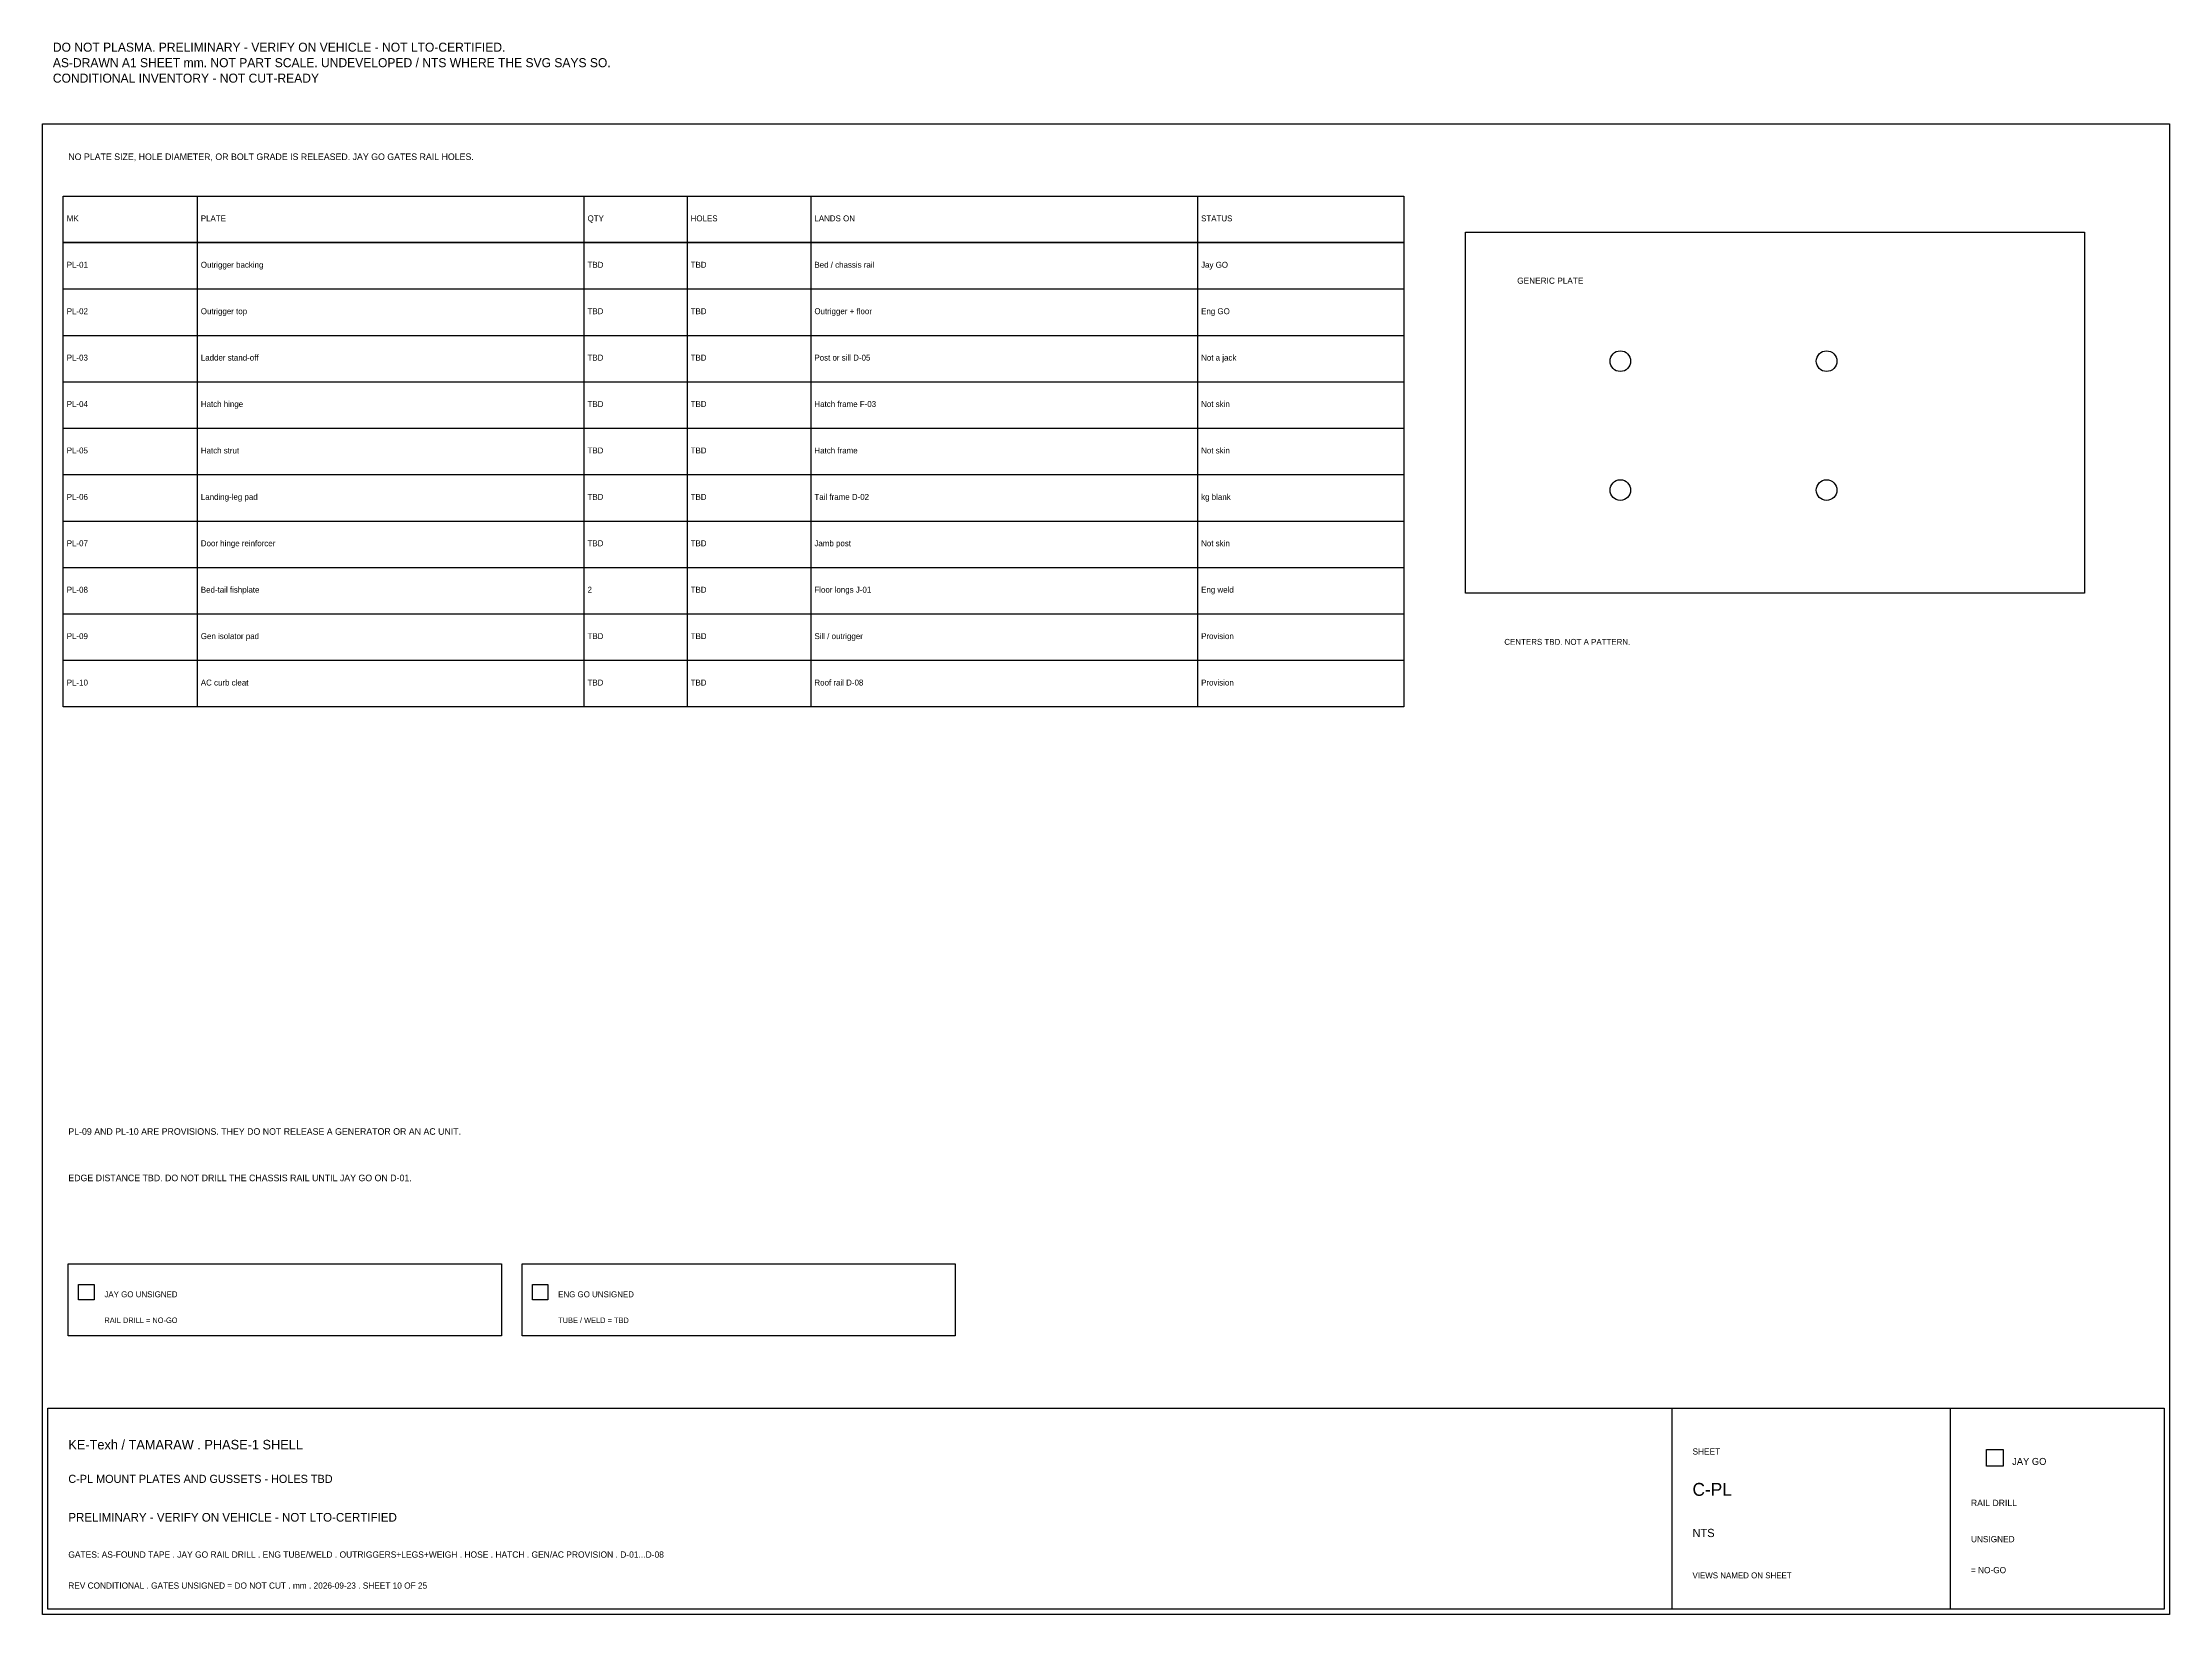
# Model space of a CAD drawing. Header units: millimetres. Extents: x 8 to 833, y 8 to 618.
import ezdxf

# ---------------------------------------------------------------- set-up
doc = ezdxf.new("R2010")
doc.units = ezdxf.units.MM

msp = doc.modelspace()

# ---------------------------------------------------------------- linework, layer by layer
at = {"layer": 'AS-DRAWN'}
for p, q in [((8, 586), (833, 586)), ((8, 8), (8, 586)), ((833, 586), (833, 8)), ((16, 558), (536, 558)), ((16, 360), (16, 558)), ((68, 558), (68, 360)), ((218, 558), (218, 360)), ((258, 558), (258, 360)), ((306, 558), (306, 360)), ((456, 558), (456, 360)), ((536, 558), (536, 360)), ((16, 540), (536, 540)), ((560, 544), (800, 544)), ((560, 404), (560, 544)), ((800, 544), (800, 404)), ((16, 522), (536, 522)), ((16, 504), (536, 504)), ((16, 486), (536, 486)), ((16, 468), (536, 468)), ((16, 450), (536, 450)), ((16, 432), (536, 432)), ((16, 414), (536, 414)), ((16, 396), (536, 396)), ((800, 404), (560, 404)), ((16, 378), (536, 378)), ((536, 360), (16, 360)), ((18, 144), (186, 144)), ((18, 116), (18, 144)), ((186, 144), (186, 116)), ((194, 144), (362, 144)), ((194, 116), (194, 144)), ((362, 144), (362, 116)), ((22, 136), (28, 136)), ((22, 130), (22, 136)), ((28, 136), (28, 130)), ((198, 136), (204, 136)), ((198, 130), (198, 136)), ((204, 136), (204, 130)), ((28, 130), (22, 130)), ((204, 130), (198, 130)), ((186, 116), (18, 116)), ((362, 116), (194, 116)), ((10, 88), (831, 88)), ((10, 10), (10, 88)), ((640, 88), (640, 10)), ((748, 88), (748, 10)), ((831, 88), (831, 10)), ((762, 72), (768.5, 72)), ((762, 65.5), (762, 72)), ((768.5, 72), (768.5, 65.5)), ((768.5, 65.5), (762, 65.5)), ((831, 10), (10, 10)), ((833, 8), (8, 8))]:
    msp.add_line(p, q, dxfattribs=at)
for centre in [(620, 494), (700, 494), (620, 444), (700, 444)]:
    msp.add_circle(centre, 4, dxfattribs=at)
at = {"layer": 'FILL'}
for p, q in [((16, 558), (536, 558)), ((16, 540), (16, 558)), ((536, 558), (536, 540)), ((536, 540), (16, 540))]:
    msp.add_line(p, q, dxfattribs=at)

# ---------------------------------------------------------------- texts
at = {"layer": 'ANNOTATION'}
for s, height, p in [('NO PLATE SIZE, HOLE DIAMETER, OR BOLT GRADE IS RELEASED. JAY GO GATES RAIL HOLES.', 2.55, (18, 572)), ('MK', 2.3, (17.4, 548.22)), ('PLATE', 2.3, (69.4, 548.22)), ('QTY', 2.3, (219.4, 548.22)), ('HOLES', 2.3, (259.4, 548.22)), ('LANDS ON', 2.3, (307.4, 548.22)), ('STATUS', 2.3, (457.4, 548.22)), ('PL-01', 2.3, (17.4, 530.22)), ('Outrigger backing', 2.3, (69.4, 530.22)), ('TBD', 2.3, (219.4, 530.22)), ('TBD', 2.3, (259.4, 530.22)), ('Bed / chassis rail', 2.3, (307.4, 530.22)), ('Jay GO', 2.3, (457.4, 530.22)), ('GENERIC PLATE', 2.4, (580, 524)), ('PL-02', 2.3, (17.4, 512.22)), ('Outrigger top', 2.3, (69.4, 512.22)), ('TBD', 2.3, (219.4, 512.22)), ('TBD', 2.3, (259.4, 512.22)), ('Outrigger + floor', 2.3, (307.4, 512.22)), ('Eng GO', 2.3, (457.4, 512.22)), ('PL-03', 2.3, (17.4, 494.22)), ('Ladder stand-off', 2.3, (69.4, 494.22)), ('TBD', 2.3, (219.4, 494.22)), ('TBD', 2.3, (259.4, 494.22)), ('Post or sill D-05', 2.3, (307.4, 494.22)), ('Not a jack', 2.3, (457.4, 494.22)), ('PL-04', 2.3, (17.4, 476.22)), ('Hatch hinge', 2.3, (69.4, 476.22)), ('TBD', 2.3, (219.4, 476.22)), ('TBD', 2.3, (259.4, 476.22)), ('Hatch frame F-03', 2.3, (307.4, 476.22)), ('Not skin', 2.3, (457.4, 476.22)), ('PL-05', 2.3, (17.4, 458.22)), ('Hatch strut', 2.3, (69.4, 458.22)), ('TBD', 2.3, (219.4, 458.22)), ('TBD', 2.3, (259.4, 458.22)), ('Hatch frame', 2.3, (307.4, 458.22)), ('Not skin', 2.3, (457.4, 458.22)), ('PL-06', 2.3, (17.4, 440.22)), ('Landing-leg pad', 2.3, (69.4, 440.22)), ('TBD', 2.3, (219.4, 440.22)), ('TBD', 2.3, (259.4, 440.22)), ('Tail frame D-02', 2.3, (307.4, 440.22)), ('kg blank', 2.3, (457.4, 440.22)), ('PL-07', 2.3, (17.4, 422.22)), ('Door hinge reinforcer', 2.3, (69.4, 422.22)), ('TBD', 2.3, (219.4, 422.22)), ('TBD', 2.3, (259.4, 422.22)), ('Jamb post', 2.3, (307.4, 422.22)), ('Not skin', 2.3, (457.4, 422.22)), ('PL-08', 2.3, (17.4, 404.22)), ('Bed-tail fishplate', 2.3, (69.4, 404.22)), ('2', 2.3, (219.4, 404.22)), ('TBD', 2.3, (259.4, 404.22)), ('Floor longs J-01', 2.3, (307.4, 404.22)), ('Eng weld', 2.3, (457.4, 404.22)), ('PL-09', 2.3, (17.4, 386.22)), ('Gen isolator pad', 2.3, (69.4, 386.22)), ('TBD', 2.3, (219.4, 386.22)), ('TBD', 2.3, (259.4, 386.22)), ('Sill / outrigger', 2.3, (307.4, 386.22)), ('Provision', 2.3, (457.4, 386.22)), ('CENTERS TBD. NOT A PATTERN.', 2.3, (575, 384)), ('PL-10', 2.3, (17.4, 368.22)), ('AC curb cleat', 2.3, (69.4, 368.22)), ('TBD', 2.3, (219.4, 368.22)), ('TBD', 2.3, (259.4, 368.22)), ('Roof rail D-08', 2.3, (307.4, 368.22)), ('Provision', 2.3, (457.4, 368.22)), ('PL-09 AND PL-10 ARE PROVISIONS. THEY DO NOT RELEASE A GENERATOR OR AN AC UNIT.', 2.55, (18, 194)), ('EDGE DISTANCE TBD. DO NOT DRILL THE CHASSIS RAIL UNTIL JAY GO ON D-01.', 2.55, (18, 176)), ('JAY GO UNSIGNED', 2.3, (32, 131)), ('ENG GO UNSIGNED', 2.3, (208, 131)), ('RAIL DRILL = NO-GO', 2.15, (32, 121)), ('TUBE / WELD = TBD', 2.15, (208, 121)), ('KE-Texh / TAMARAW . PHASE-1 SHELL', 3.7, (18, 72)), ('SHEET', 2.4, (648, 70)), ('JAY GO', 2.7, (772, 66)), ('C-PL MOUNT PLATES AND GUSSETS - HOLES TBD', 3.15, (18, 59)), ('C-PL', 5, (648, 54)), ('RAIL DRILL', 2.5, (756, 50)), ('PRELIMINARY - VERIFY ON VEHICLE - NOT LTO-CERTIFIED', 3.35, (18, 44)), ('NTS', 3.2, (648, 38)), ('UNSIGNED', 2.4, (756, 36)), ('GATES: AS-FOUND TAPE . JAY GO RAIL DRILL . ENG TUBE/WELD . OUTRIGGERS+LEGS+WEIGH . HOSE . HATCH . GEN/AC PROVISION . D-01...D-08', 2.45, (18, 30)), ('= NO-GO', 2.4, (756, 24)), ('REV CONDITIONAL . GATES UNSIGNED = DO NOT CUT . mm . 2026-09-23 . SHEET 10 OF 25', 2.4, (18, 18)), ('VIEWS NAMED ON SHEET', 2.3, (648, 22))]:
    msp.add_text(s, height=height, dxfattribs=at).set_placement(p)
at = {"layer": 'STAMP'}
for s, p in [('AS-DRAWN A1 SHEET mm. NOT PART SCALE. UNDEVELOPED / NTS WHERE THE SVG SAYS SO.', (12, 608)), ('DO NOT PLASMA. PRELIMINARY - VERIFY ON VEHICLE - NOT LTO-CERTIFIED.', (12, 614)), ('CONDITIONAL INVENTORY - NOT CUT-READY', (12, 602))]:
    msp.add_text(s, height=3.5, dxfattribs=at).set_placement(p)

doc.saveas('drawing.dxf')
